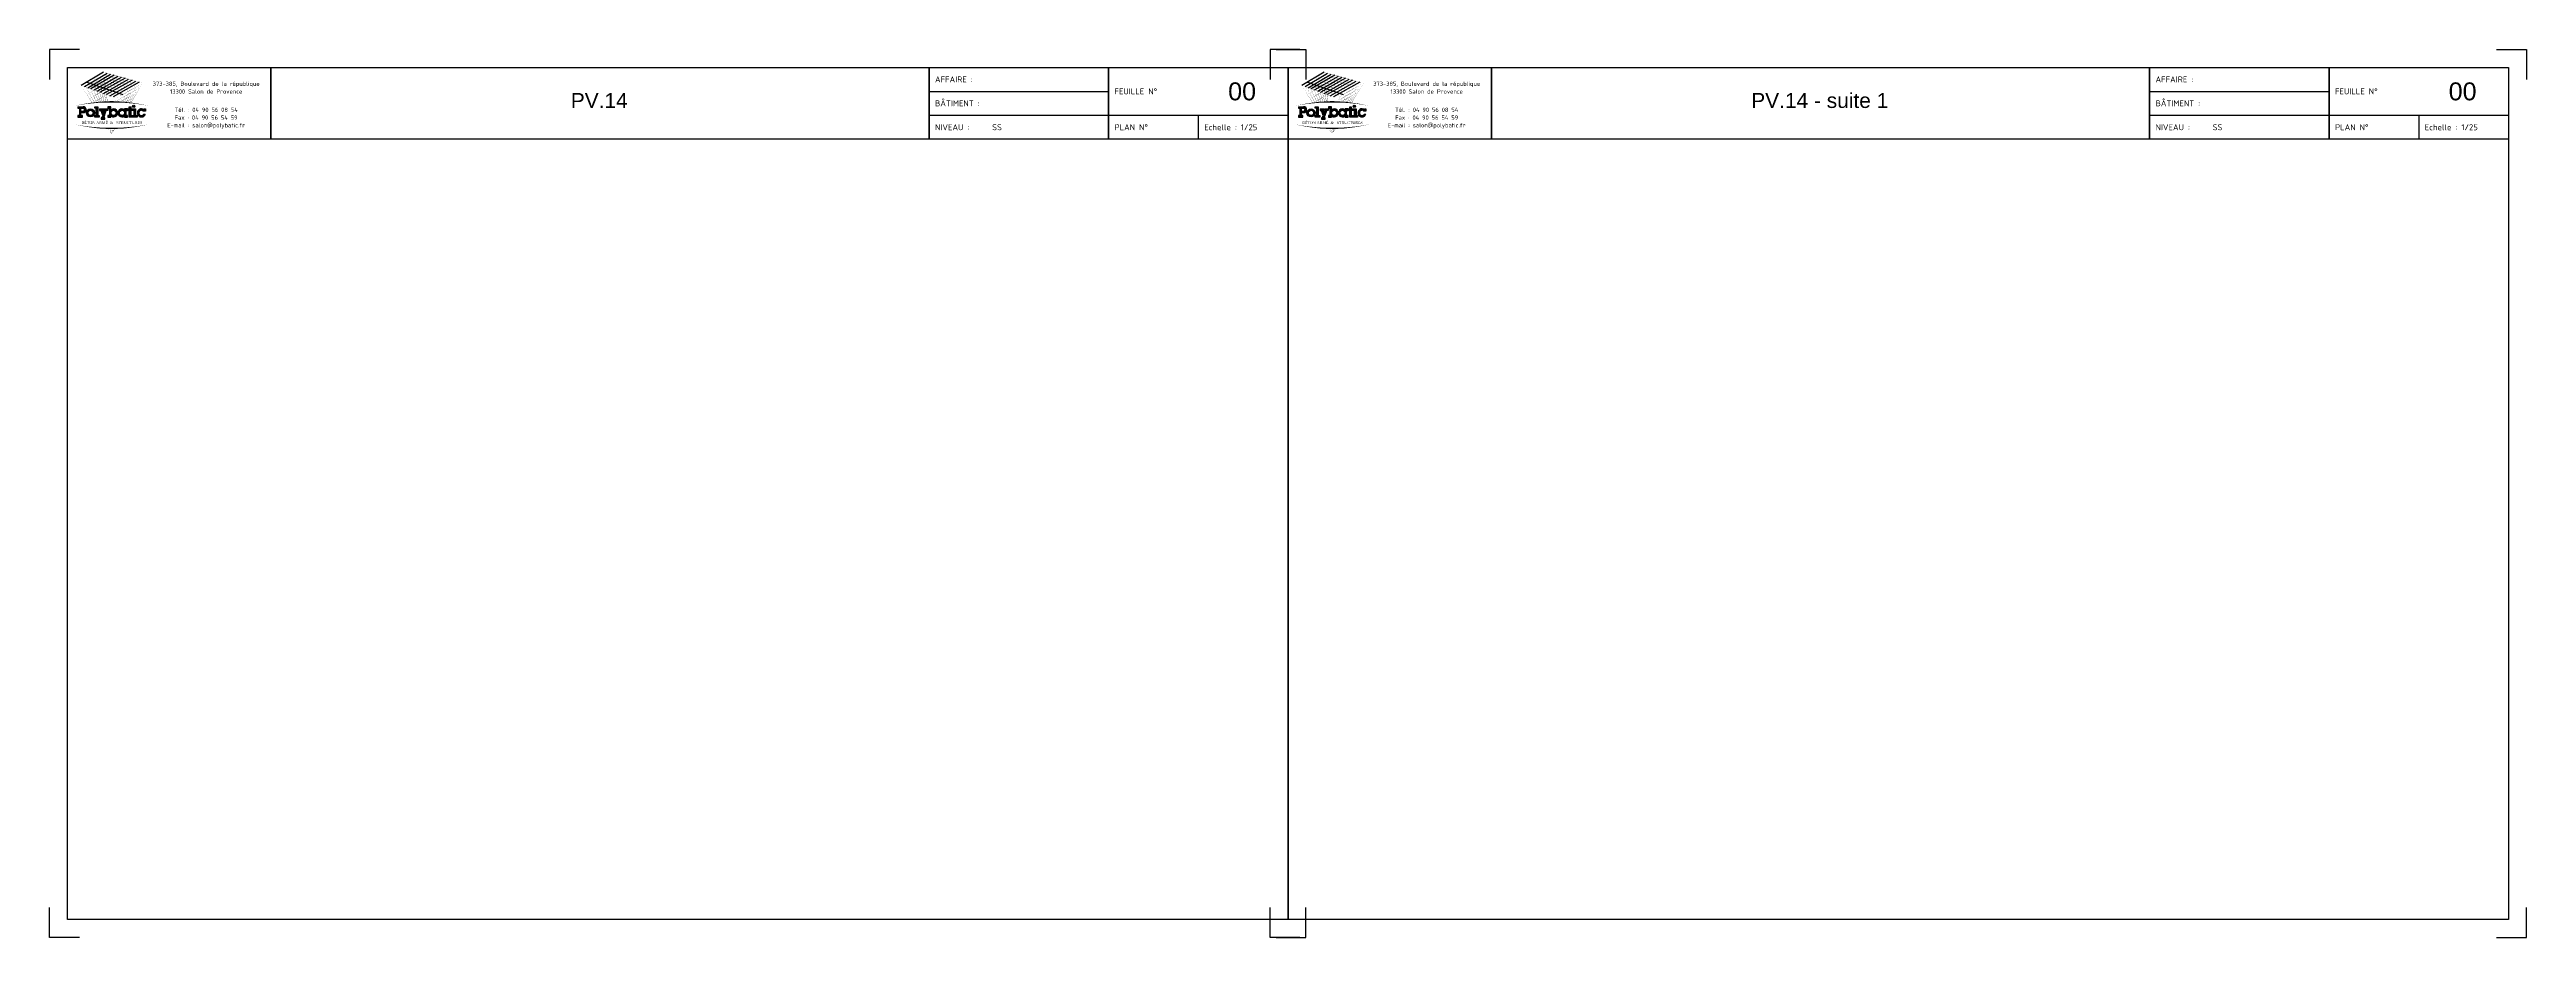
# Model space of a CAD drawing. Extents: x -10329 to 23244, y -15032 to -6928.
# Drawn here: x 14048 to 16118, y -7671 to -6928 of the extents above; entities that cross this region are included whole.
import ezdxf
from ezdxf.enums import TextEntityAlignment as Align

# ---------------------------------------------------------------- set-up
doc = ezdxf.new("R2010")
doc.units = 0
doc.layers.add('Format A4 - Ech 1.25 - Horizontal$0$PYC-CARTOUCHE', color=7, linetype='Continuous')
doc.styles.add('Format A3 - Ech 1.25 - Horizontal$0$ARIAL', font='ARIAL.TTF')
doc.styles.add('Format A3 - Ech 1.25 - Horizontal$0$POLYBATIC', font='TIMES.TTF')
doc.styles.add('Format A3 - Ech 1.25 - Horizontal$0$schéma', font='simplex.shx')

# ---------------------------------------------------------------- blocks, each defined once
blk = doc.blocks.new('Format A3 - Ech 1.25 - Horizontal$0$A$C492E529B')
h = blk.add_hatch(color=256)
h.paths.add_polyline_path([(-1.98, 0.1), (-2.08, 0.1), (-2.08, 0.3), (-1.93, 0.3, 1), (-1.93, 0.7), (-2.28, 0.7), (-2.28, 0.6), (-2.18, 0.6), (-2.18, 0.1), (-2.28, 0.1), (-2.28, 0), (-1.98, 0)])
h.paths.add_polyline_path([(-2.08, 0.4), (-2.08, 0.6), (-1.93, 0.6, -1), (-1.93, 0.4)], flags=16)
h = blk.add_hatch(color=256)
h.paths.add_polyline_path([(-1.16, 0.28, 1), (-1.71, 0.28, 1)])
h.paths.add_polyline_path([(-1.61, 0.28, -1), (-1.26, 0.28, -1)], flags=16)
for color, points in [(256, [(-0.94, 0.7), (-1.14, 0.7), (-1.14, 0.6), (-1.04, 0.6), (-1.04, 0.1), (-1.14, 0.1), (-1.14, 0), (-0.84, 0), (-0.84, 0.1), (-0.94, 0.1)]), (256, [(-0.37, 0.45), (-0.27, 0.45), (-0.27, 0.55), (-0.52, 0.55), (-0.52, 0.45), (-0.47, 0.45), (-0.54, 0.25), (-0.61, 0.45), (-0.56, 0.45), (-0.56, 0.55), (-0.82, 0.55), (-0.82, 0.45), (-0.72, 0.45), (-0.6, 0.1), (-0.65, -0.05), (-0.72, -0.05), (-0.72, -0.15), (-0.47, -0.15), (-0.47, -0.05), (-0.54, -0.05)]), (256, [(1.39, 0.55), (1.29, 0.55), (1.29, 0.7), (1.19, 0.7), (1.19, 0.55), (1.09, 0.55), (1.09, 0.45), (1.19, 0.45), (1.19, 0), (1.39, 0), (1.39, 0.1), (1.29, 0.1), (1.29, 0.45), (1.39, 0.45)]), (140, [(1.41, 0.73, 1), (1.56, 0.73, 1)]), (256, [(1.61, 0.55), (1.41, 0.55), (1.41, 0.45), (1.51, 0.45), (1.51, 0.1), (1.41, 0.1), (1.41, 0), (1.71, 0), (1.71, 0.1), (1.61, 0.1)]), (256, [(2.13, 0.4), (2.28, 0.4), (2.28, 0.55), (2.18, 0.55), (2.18, 0.49, 3.359496), (2.27, 0.2), (2.17, 0.2, -3.125802)])]:
    blk.add_hatch(color=color).paths.add_polyline_path(points)
h = blk.add_hatch(color=256)
h.paths.add_polyline_path([(-0.05, 0.49), (-0.05, 0.7), (-0.25, 0.7), (-0.25, 0.6), (-0.15, 0.6), (-0.15, 0.1), (-0.25, 0.1), (-0.25, 0), (-0.05, 0), (-0.05, 0.06, 2.12132)])
h.paths.add_polyline_path([(-0.05, 0.28, -1), (0.3, 0.28, -1)], flags=16)
h = blk.add_hatch(color=256)
h.paths.add_polyline_path([(1.07, 0.1), (0.97, 0.1), (0.97, 0.45), (1.07, 0.45), (1.07, 0.55), (0.87, 0.55), (0.87, 0.49, 2.12132), (0.87, 0.06), (0.87, 0), (1.07, 0)])
h.paths.add_polyline_path([(0.52, 0.28, -1), (0.87, 0.28, -1)], flags=16)
for p, q in [((-0.6, 0.1), (-0.72, 0.45)), ((-0.65, -0.05), (-0.6, 0.1)), ((-0.54, 0.25), (-0.61, 0.45)), ((-0.54, -0.05), (-0.37, 0.45)), ((-0.54, 0.25), (-0.47, 0.45)), ((0.87, 0.55), (0.87, 0.49)), ((1.07, 0.55), (0.87, 0.55)), ((0.87, 0.06), (0.87, 0)), ((0.97, 0.1), (0.97, 0.45)), ((0.97, 0.45), (1.07, 0.45)), ((1.07, 0.1), (0.97, 0.1)), ((1.07, 0.45), (1.07, 0.55)), ((1.07, 0), (1.07, 0.1)), ((2.17, 0.2), (2.27, 0.2)), ((0.87, 0), (1.07, 0))]:
    blk.add_line(p, q)
for points in [[(-2.28, 0.7), (-1.93, 0.7)], [(-2.28, 0.7), (-2.28, 0.6), (-2.18, 0.6), (-2.18, 0.1), (-2.28, 0.1), (-2.28, 0), (-1.98, 0), (-1.98, 0.1), (-2.08, 0.1), (-2.08, 0.3), (-1.93, 0.3)], [(-2.08, 0.4), (-2.08, 0.6), (-1.93, 0.6)], [(-2.08, 0.4), (-1.93, 0.4)], [(-1.14, 0.7), (-0.94, 0.7), (-0.94, 0.1), (-0.84, 0.1), (-0.84, 0), (-1.14, 0), (-1.14, 0.1), (-1.04, 0.1), (-1.04, 0.6), (-1.14, 0.6), (-1.14, 0.7)], [(-0.82, 0.55), (-0.56, 0.55)], [(-0.82, 0.55), (-0.82, 0.45), (-0.72, 0.45)], [(-0.61, 0.45), (-0.56, 0.45), (-0.56, 0.55)], [(-0.52, 0.55), (-0.27, 0.55), (-0.27, 0.45), (-0.37, 0.45)], [(-0.47, 0.45), (-0.52, 0.45), (-0.52, 0.55)], [(-0.25, 0.7), (-0.25, 0.6), (-0.15, 0.6), (-0.15, 0.1), (-0.25, 0.1), (-0.25, 0), (-0.05, 0), (-0.05, 0.06)], [(-0.05, 0.49), (-0.05, 0.7), (-0.25, 0.7)], [(1.09, 0.55), (1.19, 0.55), (1.19, 0.7), (1.29, 0.7), (1.29, 0.55), (1.39, 0.55), (1.39, 0.45), (1.29, 0.45), (1.29, 0.1), (1.39, 0.1), (1.39, 0), (1.19, 0), (1.19, 0.45), (1.09, 0.45)], [(1.09, 0.45), (1.09, 0.55)], [(1.41, 0.45), (1.41, 0.55), (1.61, 0.55), (1.61, 0.1), (1.71, 0.1), (1.71, 0), (1.41, 0), (1.41, 0.1), (1.51, 0.1), (1.51, 0.45), (1.41, 0.45)], [(2.18, 0.49), (2.18, 0.55), (2.28, 0.55), (2.28, 0.4), (2.13, 0.4)], [(-0.65, -0.05), (-0.72, -0.05), (-0.72, -0.15), (-0.47, -0.15), (-0.47, -0.05), (-0.54, -0.05)]]:
    blk.add_lwpolyline(points)
for centre, radius in [((-1.43, 0.28), 0.275), ((-1.43, 0.28), 0.175), ((0.13, 0.28), 0.175), ((0.7, 0.28), 0.175)]:
    blk.add_circle(centre, radius)
at = {"color": 140}
blk.add_circle((1.49, 0.73), 0.075, dxfattribs=at)
for centre, radius, start, end in [((-1.93, 0.5), 0.2, 270, 90), ((-1.93, 0.5), 0.1, 270, 90), ((0.13, 0.28), 0.275, 230.4788, 129.5212), ((0.7, 0.28), 0.275, 50.4788, 309.5212), ((2.01, 0.28), 0.275, 50.4788, 344.1734), ((2.01, 0.28), 0.175, 45.5847, 334.6231)]:
    blk.add_arc(centre, radius, start, end)
blk = doc.blocks.new('Format A3 - Ech 1.25 - Horizontal$0$polybatic')
at = {"color": 140}
for p, q in [((3.76, 2.3), (2.26, 1.4)), ((2.48, 1.33), (4, 2.24)), ((2.69, 1.25), (4.24, 2.17)), ((4.48, 2.1), (2.9, 1.17)), ((3.12, 1.1), (4.73, 2.03)), ((3.33, 1.02), (4.97, 1.96)), ((5.21, 1.9), (3.54, 0.94)), ((3.76, 0.86), (5.45, 1.83)), ((5.69, 1.76), (3.97, 0.79)), ((4.18, 0.71), (5.93, 1.69)), ((2.64, 1.63), (5.06, 0.8)), ((6.17, 1.62), (4.4, 0.63))]:
    blk.add_line(p, q, dxfattribs=at)
for points in [[(2.26, 1.4, 0, 0.02, 0), (3.01, 1.85, 0, 0, 0)], [(2.48, 1.33, 0, 0.02, 0), (3.24, 1.78, 0, 0, 0)], [(2.69, 1.25, 0, 0.02, 0), (3.47, 1.71, 0, 0, 0)], [(4.06, 1.34, 0.02, 0, 0), (2.82, 1.74, 0, 0, 0)], [(3.43, 0.27, 0.0162, 0, 0), (2.82, 1.74, 0, 0, 0)], [(3.01, 1.85, 0.02, 0, 0), (3.76, 2.3, 0, 0, 0)], [(4.26, 1.45, 0.02, 0, 0), (3.01, 1.85, 0, 0, 0)], [(3.56, 0.28, 0.0168, 0, 0), (3.01, 1.85, 0, 0, 0)], [(3.81, 1.92, 0, 0.02, 0), (3.13, 1.51, 0, 0, 0)], [(4.47, 1.57, 0.02, 0, 0), (3.2, 1.97, 0, 0, 0)], [(3.68, 0.29, 0.0174, 0, 0), (3.2, 1.97, 0, 0, 0)], [(3.24, 1.78, 0.02, 0, 0), (4, 2.24, 0, 0, 0)], [(4.67, 1.69, 0.02, 0, 0), (3.39, 2.08, 0, 0, 0)], [(3.8, 0.29, 0.018, 0, 0), (3.39, 2.08, 0, 0, 0)], [(3.47, 1.71, 0.02, 0, 0), (4.24, 2.17, 0, 0, 0)], [(4.88, 1.81, 0.02, 0, 0), (3.57, 2.19, 0, 0, 0)], [(3.92, 0.3, 0.0185, 0, 0), (3.57, 2.19, 0, 0, 0)], [(3.69, 1.64, 0.02, 0, 0), (4.48, 2.1, 0, 0, 0)], [(5.09, 1.93, 0.02, 0, 0), (3.76, 2.3, 0, 0, 0)], [(4.02, 0.3, 0.0191, 0, 0), (3.76, 2.3, 0, 0, 0)], [(3.92, 1.56, 0.02, 0, 0), (4.73, 2.03, 0, 0, 0)], [(4.15, 1.49, 0.02, 0, 0), (4.97, 1.96, 0, 0, 0)], [(4.38, 1.42, 0.02, 0, 0), (5.21, 1.9, 0, 0, 0)], [(4.6, 1.35, 0.02, 0, 0), (5.45, 1.83, 0, 0, 0)], [(5.96, 1.3, 0, 0.02, 0), (4.67, 1.69, 0, 0, 0)], [(4.83, 1.27, 0.02, 0, 0), (5.69, 1.76, 0, 0, 0)], [(6.19, 1.43, 0, 0.02, 0), (4.88, 1.81, 0, 0, 0)], [(5.06, 1.2, 0.02, 0, 0), (5.93, 1.69, 0, 0, 0)], [(6.41, 1.55, 0, 0.02, 0), (5.09, 1.93, 0, 0, 0)], [(1.81, 0.03, 0, 0.1, -0.053843), (4.31, 0.3, 0, 0, 0)], [(2.99, 0.23, 0.0142, 0, 0), (2.26, 1.4, 0, 0, 0)], [(3.44, 0.98, 0.02, 0, 0), (2.26, 1.4, 0, 0, 0)], [(3.64, 1.1, 0.02, 0, 0), (2.45, 1.52, 0, 0, 0)], [(3.14, 0.25, 0.0149, 0, 0), (2.45, 1.52, 0, 0, 0)], [(2.45, 1.1, 0, 0.02, 0), (3.13, 1.51, 0, 0, 0)], [(2.63, 0.8, 0, 0.02, 0), (3.25, 1.17, 0, 0, 0)], [(3.85, 1.22, 0.02, 0, 0), (2.64, 1.63, 0, 0, 0)], [(3.29, 0.26, 0.0155, 0, 0), (2.64, 1.63, 0, 0, 0)], [(2.82, 0.5, 0, 0.02, 0), (3.37, 0.83, 0, 0, 0)], [(2.9, 1.17, 0, 0.02, 0), (3.69, 1.64, 0, 0, 0)], [(3.01, 0.2, 0, 0.02, 0), (3.48, 0.49, 0, 0, 0)], [(3.12, 1.1, 0, 0.02, 0), (3.92, 1.56, 0, 0, 0)], [(3.86, 1.54, 0, 0.02, 0), (3.25, 1.17, 0, 0, 0)], [(3.33, 1.02, 0, 0.02, 0), (4.15, 1.49, 0, 0, 0)], [(3.91, 1.16, 0, 0.02, 0), (3.37, 0.83, 0, 0, 0)], [(4.61, 0.55, 0, 0.02, 0), (3.44, 0.98, 0, 0, 0)], [(3.96, 0.78, 0, 0.02, 0), (3.48, 0.49, 0, 0, 0)], [(3.54, 0.94, 0, 0.02, 0), (4.38, 1.42, 0, 0, 0)], [(4.84, 0.68, 0, 0.02, 0), (3.64, 1.1, 0, 0, 0)], [(3.76, 0.86, 0, 0.02, 0), (4.6, 1.35, 0, 0, 0)], [(5.06, 0.8, 0, 0.02, 0), (3.85, 1.22, 0, 0, 0)], [(4.01, 0.4, 0, 0.00817, 0), (3.84, 0.3, 0, 0.00817, 0)], [(3.97, 0.79, 0, 0.02, 0), (4.83, 1.27, 0, 0, 0)], [(5.29, 0.93, 0, 0.02, 0), (4.06, 1.34, 0, 0, 0)], [(4.18, 0.71, 0, 0.02, 0), (5.06, 1.2, 0, 0, 0)], [(5.51, 1.05, 0, 0.02, 0), (4.26, 1.45, 0, 0, 0)], [(6.81, 0.03, 0, 0.1, 0.053843), (4.31, 0.3, 0, 0, 0)], [(4.4, 0.63, 0, 0.02, 0), (5.28, 1.13, 0, 0, 0)], [(5.74, 1.18, 0, 0.02, 0), (4.47, 1.57, 0, 0, 0)], [(4.58, 0.33, 0, 0.02, 0), (5.4, 0.79, 0, 0, 0)], [(4.58, 0.3, 0.00413, 0, 0), (4.61, 0.55, 0, 0, 0)], [(4.61, 0.55, 0, 0.02, 0), (5.51, 1.05, 0, 0, 0)], [(4.76, 0.3, 0.00596, 0, 0), (4.84, 0.68, 0, 0, 0)], [(4.88, 0.29, 0.00887, 0.02, 0), (5.29, 0.52, 0, 0, 0)], [(4.92, 0.29, 0.00764, 0, 0), (5.06, 0.8, 0, 0, 0)], [(5.06, 0.28, 0.00919, 0, 0), (5.29, 0.93, 0, 0, 0)], [(5.18, 0.25, 0.02, 0, 0), (5.84, 0.61, 0, 0, 0)], [(5.19, 0.27, 0.0106, 0, 0), (5.51, 1.05, 0, 0, 0)], [(5.28, 1.13, 0.02, 0, 0), (6.17, 1.62, 0, 0, 0)], [(5.29, 0.52, 0.02, 0, 0), (6.03, 0.93, 0, 0, 0)], [(5.31, 0.26, 0.0119, 0, 0), (5.74, 1.18, 0, 0, 0)], [(5.4, 0.79, 0.02, 0, 0), (6.22, 1.24, 0, 0, 0)], [(5.42, 0.25, 0.0132, 0, 0), (5.96, 1.3, 0, 0, 0)], [(5.51, 1.05, 0.02, 0, 0), (6.41, 1.55, 0, 0, 0)], [(5.52, 0.24, 0.0143, 0, 0), (6.19, 1.43, 0, 0, 0)], [(5.54, 0.24, 0.00376, 0, 0), (5.65, 0.3, 0, 0, 0)], [(5.61, 0.23, 0.0153, 0, 0), (6.41, 1.55, 0, 0, 0)], [(1.81, -1.23, 0, 0.1, 0.053843), (4.31, -1.5, 0, 0, 0)], [(4.31, -1.9, 0, 0.00488, 0), (4.06, -1.49, 0, 0.00488, 0)], [(4.31, -1.9, 0, 0.00471, 0), (4.09, -1.49, 0, 0.00471, 0)], [(4.31, -1.9, 0, 0.00456, 0), (4.12, -1.49, 0, 0.00456, 0)], [(4.31, -1.9, 0, 0.00441, 0), (4.15, -1.49, 0, 0.00441, 0)], [(4.31, -1.9, 0, 0.00428, 0), (4.17, -1.49, 0, 0.00428, 0)], [(4.31, -1.9, 0, 0.00415, 0), (4.2, -1.49, 0, 0.00415, 0)], [(4.31, -1.9, 0, 0.00403, 0), (4.22, -1.49, 0, 0.00403, 0)], [(4.31, -1.9, 0, 0.00392, 0), (4.24, -1.49, 0, 0.00392, 0)], [(4.31, -1.9, 0, 0.00392, 0), (4.24, -1.49, 0, 0.00392, 0)], [(6.81, -1.23, 0, 0.1, -0.053843), (4.31, -1.5, 0, 0, 0)], [(4.31, -1.9, 0, 0.00381, 0), (4.26, -1.49, 0, 0.00381, 0)], [(4.31, -1.9, 0, 0.00653, 0), (4.36, -1.49, 0, 0.00653, 0)], [(4.31, -1.9, 0, 0.00622, 0), (4.39, -1.49, 0, 0.00622, 0)], [(4.31, -1.9, 0, 0.00593, 0), (4.42, -1.49, 0, 0.00593, 0)], [(4.31, -1.9, 0, 0.00568, 0), (4.45, -1.49, 0, 0.00568, 0)], [(4.31, -1.9, 0, 0.00544, 0), (4.47, -1.49, 0, 0.00544, 0)], [(4.31, -1.9, 0, 0.00522, 0), (4.5, -1.49, 0, 0.00522, 0)], [(4.31, -1.9, 0, 0.00502, 0), (4.52, -1.49, 0, 0.00502, 0)], [(4.31, -1.9, 0, 0.00484, 0), (4.54, -1.49, 0, 0.00484, 0)], [(4.31, -1.9, 0, 0.00467, 0), (4.56, -1.49, 0, 0.00467, 0)]]:
    blk.add_lwpolyline(points, format="xyseb", dxfattribs=at)
at = {"color": 5}
blk.add_blockref('Format A3 - Ech 1.25 - Horizontal$0$A$C492E529B', (4.31, -0.73), dxfattribs=at)
at = {"lineweight": 60, "style": 'Format A3 - Ech 1.25 - Horizontal$0$POLYBATIC'}
for s, p in [('BÉTON ARMÉ', (2.28, -1.2)), ('STRUCTURES', (4.62, -1.2))]:
    blk.add_text(s, height=0.18, dxfattribs=at).set_placement(p)
at = {"color": 140, "style": 'Format A3 - Ech 1.25 - Horizontal$0$POLYBATIC'}
blk.add_text('&', height=0.18, dxfattribs=at).set_placement((4.31, -1.2), align=Align.CENTER)

msp = doc.modelspace()

# ---------------------------------------------------------------- linework, layer by layer
at = {"layer": 'Format A4 - Ech 1.25 - Horizontal$0$PYC-CARTOUCHE'}
for p, q in [((14782.506, -6963.027), (14932.506, -6963.027)), ((15802.506, -6963.027), (15952.506, -6963.027)), ((14782.506, -6983.027), (14932.506, -6983.027)), ((14932.506, -6983.027), (15082.506, -6983.027)), ((15007.506, -6983.027), (15007.506, -7003.027)), ((15802.506, -6983.027), (15952.506, -6983.027)), ((15952.506, -6983.027), (16102.506, -6983.027)), ((16027.506, -6983.027), (16027.506, -7003.027))]:
    msp.add_line(p, q, dxfattribs=at)
for points in [[(14072.506, -6928.027), (14047.506, -6928.027), (14047.506, -6953.027)], [(15092.506, -6928.027), (15067.506, -6928.027), (15067.506, -6953.027)], [(15072.506, -6928.027), (15097.506, -6928.027), (15097.506, -6953.027)], [(16092.506, -6928.027), (16117.506, -6928.027), (16117.506, -6953.027)], [(14072.506, -7670.527), (14047.506, -7670.527), (14047.506, -7645.527)], [(15092.506, -7670.527), (15067.506, -7670.527), (15067.506, -7645.527)], [(15072.506, -7670.527), (15097.506, -7670.527), (15097.506, -7645.527)], [(16092.506, -7670.527), (16117.506, -7670.527), (16117.506, -7645.527)]]:
    msp.add_lwpolyline(points, dxfattribs=at)
for points in [[(14062.506, -6943.027), (15082.506, -6943.027), (15082.506, -7655.527), (14062.506, -7655.527)], [(14062.506, -6943.027), (14232.506, -6943.027), (14232.506, -7003.027), (14062.506, -7003.027)], [(14232.506, -6943.027), (14782.506, -6943.027), (14782.506, -7003.027), (14232.506, -7003.027)], [(14782.506, -6943.027), (14932.506, -6943.027), (14932.506, -7003.027), (14782.506, -7003.027)], [(14932.506, -6943.027), (15082.506, -6943.027), (15082.506, -7003.027), (14932.506, -7003.027)], [(15082.506, -6943.027), (16102.506, -6943.027), (16102.506, -7655.527), (15082.506, -7655.527)], [(15082.506, -6943.027), (15252.506, -6943.027), (15252.506, -7003.027), (15082.506, -7003.027)], [(15252.506, -6943.027), (15802.506, -6943.027), (15802.506, -7003.027), (15252.506, -7003.027)], [(15802.506, -6943.027), (15952.506, -6943.027), (15952.506, -7003.027), (15802.506, -7003.027)], [(15952.506, -6943.027), (16102.506, -6943.027), (16102.506, -7003.027), (15952.506, -7003.027)]]:
    msp.add_lwpolyline(points, close=True, dxfattribs=at)

# ---------------------------------------------------------------- block references
at = {"layer": 'Format A4 - Ech 1.25 - Horizontal$0$PYC-CARTOUCHE', "xscale": 12.375, "yscale": 12.375, "zscale": 12.375}
for p in [(14046.105, -6975.454), (15066.105, -6975.454)]:
    msp.add_blockref('Format A3 - Ech 1.25 - Horizontal$0$polybatic', p, dxfattribs=at)

# ---------------------------------------------------------------- texts
at = {"layer": 'Format A4 - Ech 1.25 - Horizontal$0$PYC-CARTOUCHE'}
for s, height, style, p in [('373-385, Boulevard de la république', 3.5, 'Format A3 - Ech 1.25 - Horizontal$0$schéma', (14178.411, -6958.431)), ('373-385, Boulevard de la république', 3.5, 'Format A3 - Ech 1.25 - Horizontal$0$schéma', (15198.411, -6958.431)), ('13300 Salon de Provence', 3.5, 'Format A3 - Ech 1.25 - Horizontal$0$schéma', (14178.411, -6964.904)), ('PV.14', 12.5, 'Format A3 - Ech 1.25 - Horizontal$0$ARIAL', (14506.911, -6976.902)), ('13300 Salon de Provence', 3.5, 'Format A3 - Ech 1.25 - Horizontal$0$schéma', (15198.411, -6964.904)), ('PV.14 - suite 1', 12.5, 'Format A3 - Ech 1.25 - Horizontal$0$ARIAL', (15526.911, -6976.902)), ('E-mail : salon@polybatic.fr', 3.5, 'Format A3 - Ech 1.25 - Horizontal$0$schéma', (14178.411, -6993.14)), ('Tél. : 04 90 56 08 54', 3.5, 'Format A3 - Ech 1.25 - Horizontal$0$schéma', (14178.411, -6980.193)), ('Fax : 04 90 56 54 59', 3.5, 'Format A3 - Ech 1.25 - Horizontal$0$schéma', (14178.411, -6986.667)), ('E-mail : salon@polybatic.fr', 3.5, 'Format A3 - Ech 1.25 - Horizontal$0$schéma', (15198.411, -6993.14)), ('Tél. : 04 90 56 08 54', 3.5, 'Format A3 - Ech 1.25 - Horizontal$0$schéma', (15198.411, -6980.193)), ('Fax : 04 90 56 54 59', 3.5, 'Format A3 - Ech 1.25 - Horizontal$0$schéma', (15198.411, -6986.667))]:
    msp.add_text(s, height=height, dxfattribs=dict(at, style=style)).set_placement(p, align=Align.CENTER)
for s, height, style, p in [('AFFAIRE :', 5, 'Format A3 - Ech 1.25 - Horizontal$0$schéma', (14787.506, -6955.527)), ('AFFAIRE :', 5, 'Format A3 - Ech 1.25 - Horizontal$0$schéma', (15807.506, -6955.527)), ('BÂTIMENT :', 5, 'Format A3 - Ech 1.25 - Horizontal$0$schéma', (14787.506, -6975.527)), ('FEUILLE N°', 5, 'Format A3 - Ech 1.25 - Horizontal$0$schéma', (14937.506, -6965.527)), ('00', 15, 'Format A3 - Ech 1.25 - Horizontal$0$ARIAL', (15032.506, -6970.527)), ('BÂTIMENT :', 5, 'Format A3 - Ech 1.25 - Horizontal$0$schéma', (15807.506, -6975.527)), ('FEUILLE N°', 5, 'Format A3 - Ech 1.25 - Horizontal$0$schéma', (15957.506, -6965.527)), ('00', 15, 'Format A3 - Ech 1.25 - Horizontal$0$ARIAL', (16052.506, -6970.527)), ('NIVEAU :', 5, 'Format A3 - Ech 1.25 - Horizontal$0$schéma', (14787.506, -6995.527)), ('SS', 5, 'Format A3 - Ech 1.25 - Horizontal$0$schéma', (14835.207, -6995.527)), ('PLAN N°', 5, 'Format A3 - Ech 1.25 - Horizontal$0$schéma', (14937.506, -6995.527)), ('Echelle : 1/25', 5, 'Format A3 - Ech 1.25 - Horizontal$0$schéma', (15012.506, -6995.527)), ('NIVEAU :', 5, 'Format A3 - Ech 1.25 - Horizontal$0$schéma', (15807.506, -6995.527)), ('SS', 5, 'Format A3 - Ech 1.25 - Horizontal$0$schéma', (15855.207, -6995.527)), ('PLAN N°', 5, 'Format A3 - Ech 1.25 - Horizontal$0$schéma', (15957.506, -6995.527)), ('Echelle : 1/25', 5, 'Format A3 - Ech 1.25 - Horizontal$0$schéma', (16032.506, -6995.527))]:
    msp.add_text(s, height=height, dxfattribs=dict(at, style=style)).set_placement(p)

doc.saveas('drawing.dxf')
